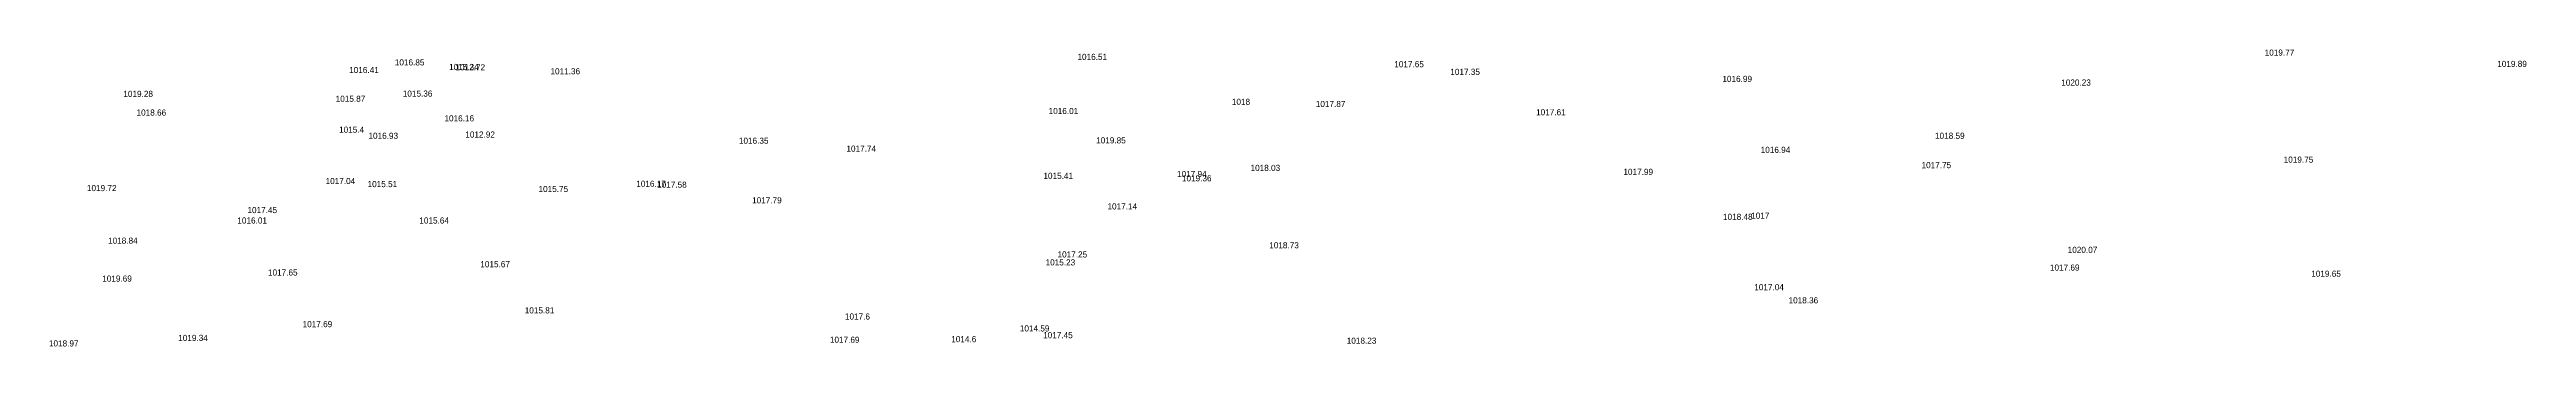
# Model space of a CAD drawing. Header units: inches. Extents: x 628884 to 629912, y 4519174 to 4520145.
# Drawn here: x 629099.7 to 629180.5, y 4519865.2 to 4519874.9 of the extents above; entities that cross this region are included whole.
import ezdxf

# ---------------------------------------------------------------- set-up
doc = ezdxf.new("R2010")
doc.units = ezdxf.units.IN
doc.header["$MEASUREMENT"] = 0

msp = doc.modelspace()

# ---------------------------------------------------------------- texts
for s, p in [('1016.41', (629109.46, 4519874.12, 1016.41)), ('1016.85', (629110.95, 4519874.37, 1016.85)), ('1015.34', (629112.72, 4519874.22, 1015.34)), ('1012.72', (629112.93, 4519874.21, 1012.72)), ('1011.36', (629116.03, 4519874.08, 1011.36)), ('1016.51', (629133.23, 4519874.55, 1016.51)), ('1017.65', (629143.57, 4519874.31, 1017.65)), ('1017.35', (629145.4, 4519874.06, 1017.35)), ('1019.77', (629171.98, 4519874.69, 1019.77)), ('1019.89', (629179.57, 4519874.32, 1019.89)), ('1019.28', (629102.09, 4519873.34, 1019.28)), ('1015.87', (629109.02, 4519873.18, 1015.87)), ('1015.36', (629111.21, 4519873.35, 1015.36)), ('1016.99', (629154.28, 4519873.83, 1016.99)), ('1020.23', (629165.34, 4519873.71, 1020.23)), ('1018.66', (629102.52, 4519872.73, 1018.66)), ('1016.16', (629112.57, 4519872.54, 1016.16)), ('1016.01', (629132.29, 4519872.78, 1016.01)), ('1018', (629138.27, 4519873.08, 1018)), ('1017.87', (629141.01, 4519873.01, 1017.87)), ('1017.61', (629148.2, 4519872.74, 1017.61)), ('1015.4', (629109.13, 4519872.17, 1015.4)), ('1016.93', (629110.09, 4519871.97, 1016.93)), ('1012.92', (629113.25, 4519872.01, 1012.92)), ('1016.35', (629122.18, 4519871.81, 1016.35)), ('1017.74', (629125.69, 4519871.55, 1017.74)), ('1019.85', (629133.84, 4519871.82, 1019.85)), ('1016.94', (629155.53, 4519871.51, 1016.94)), ('1018.59', (629161.22, 4519871.97, 1018.59)), ('1017.94', (629136.48, 4519870.72, 1017.94)), ('1018.03', (629138.88, 4519870.92, 1018.03)), ('1017.99', (629151.05, 4519870.79, 1017.99)), ('1017.75', (629160.78, 4519871.01, 1017.75)), ('1019.75', (629172.6, 4519871.19, 1019.75)), ('1019.72', (629100.9, 4519870.26, 1019.72)), ('1017.04', (629108.69, 4519870.49, 1017.04)), ('1015.51', (629110.06, 4519870.39, 1015.51)), ('1015.75', (629115.64, 4519870.23, 1015.75)), ('1016.17', (629118.83, 4519870.4, 1016.17)), ('1017.58', (629119.51, 4519870.37, 1017.58)), ('1015.41', (629132.12, 4519870.66, 1015.41)), ('1019.36', (629136.64, 4519870.58, 1019.36)), ('1016.01', (629105.81, 4519869.2, 1016.01)), ('1017.45', (629106.14, 4519869.54, 1017.45)), ('1015.64', (629111.75, 4519869.2, 1015.64)), ('1017.79', (629122.61, 4519869.86, 1017.79)), ('1017.14', (629134.21, 4519869.66, 1017.14)), ('1018.48', (629154.3, 4519869.32, 1018.48)), ('1017', (629155.22, 4519869.36, 1017)), ('1018.84', (629101.59, 4519868.54, 1018.84)), ('1018.73', (629139.49, 4519868.39, 1018.73)), ('1017.65', (629106.81, 4519867.5, 1017.65)), ('1015.67', (629113.74, 4519867.77, 1015.67)), ('1015.23', (629132.19, 4519867.83, 1015.23)), ('1017.25', (629132.58, 4519868.09, 1017.25)), ('1017.69', (629164.97, 4519867.66, 1017.69)), ('1020.07', (629165.55, 4519868.24, 1020.07)), ('1019.65', (629173.5, 4519867.46, 1019.65)), ('1019.69', (629101.4, 4519867.3, 1019.69)), ('1017.04', (629155.32, 4519867.02, 1017.04)), ('1015.81', (629115.19, 4519866.26, 1015.81)), ('1017.6', (629125.64, 4519866.06, 1017.6)), ('1018.36', (629156.44, 4519866.59, 1018.36)), ('1018.97', (629099.66, 4519865.18, 1018.97)), ('1019.34', (629103.88, 4519865.36, 1019.34)), ('1017.69', (629107.94, 4519865.81, 1017.69)), ('1017.69', (629125.15, 4519865.3, 1017.69)), ('1014.6', (629129.11, 4519865.32, 1014.6)), ('1014.59', (629131.35, 4519865.67, 1014.59)), ('1017.45', (629132.11, 4519865.45, 1017.45)), ('1018.23', (629142.02, 4519865.27, 1018.23))]:
    msp.add_text(s, height=0.2).set_placement(p)

doc.saveas('drawing.dxf')
